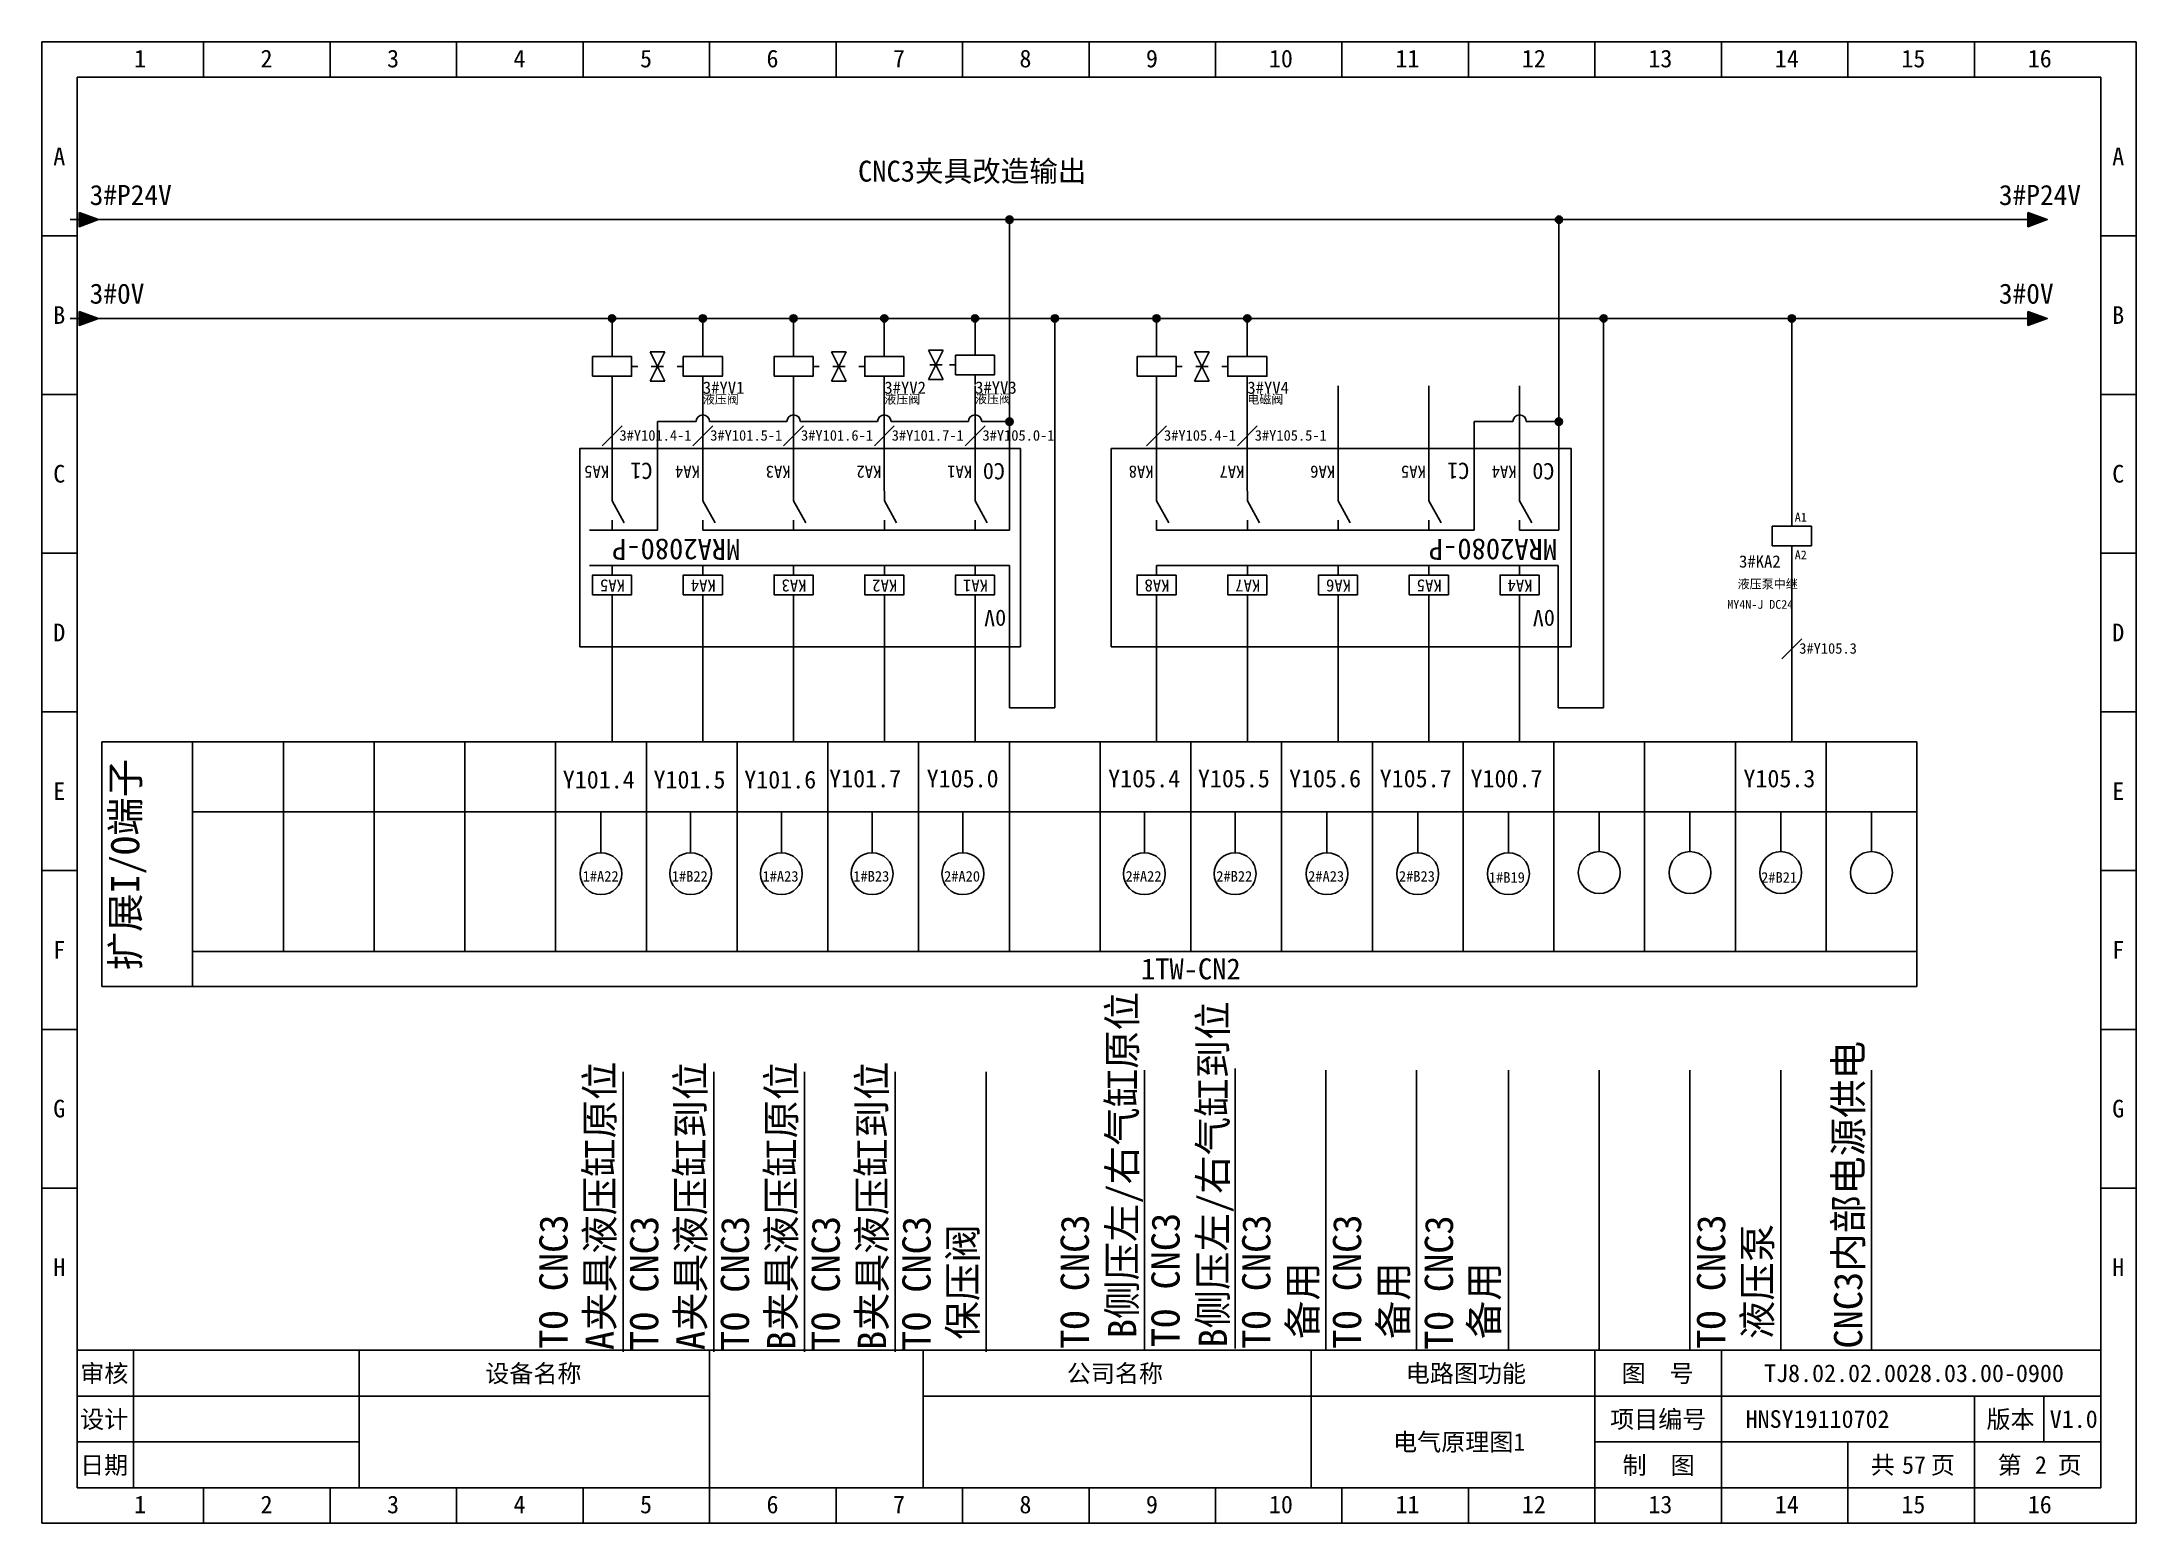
# Model space of a CAD drawing. Header units: millimetres. Extents: x 914 to 910632, y -176 to 682692.
# Drawn here: x 2566 to 2863, y 2030.2 to 2240.2 of the extents above; entities that cross this region are included whole.
import ezdxf
from ezdxf.enums import TextEntityAlignment as Align

# ---------------------------------------------------------------- set-up
doc = ezdxf.new("R2010")
doc.units = ezdxf.units.MM
doc.layers.add('EPLAN311', color=1, linetype='Continuous', lineweight=25)
doc.styles.get("Standard").update_dxf_attribs({"font": 'arial.ttf'})
doc.styles.add('宋体', font='')
doc.styles.get('宋体').set_extended_font_data('宋体')

msp = doc.modelspace()

# ---------------------------------------------------------------- texts
at = {"style": '宋体'}
for s, height, p in [('3#Y101.4-1', 1.5, (2647.956, 2183.714)), ('3#Y101.5-1', 1.5, (2660.826, 2183.714)), ('3#Y101.6-1', 1.5, (2673.696, 2183.714)), ('3#Y101.7-1', 1.5, (2686.566, 2183.714)), ('3#Y105.0-1', 1.5, (2699.436, 2183.714)), ('3#Y105.4-1', 1.5, (2725.176, 2183.714)), ('3#Y105.5-1', 1.5, (2738.046, 2183.714)), ('3#Y105.3', 1.5, (2815.268, 2153.512)), ('Y101.4', 2.5, (2639.907, 2134.405)), ('Y101.5', 2.5, (2652.777, 2134.405)), ('Y101.6', 2.5, (2665.647, 2134.405)), ('Y101.7', 2.5, (2677.689, 2134.564)), ('Y105.0', 2.5, (2691.516, 2134.564)), ('Y105.4', 2.5, (2717.256, 2134.564)), ('Y105.5', 2.5, (2729.986, 2134.564)), ('Y105.6', 2.5, (2742.914, 2134.564)), ('Y105.7', 2.5, (2755.759, 2134.564)), ('Y100.7', 2.5, (2768.645, 2134.564)), ('Y105.3', 2.5, (2807.346, 2134.564)), ('1#A22', 1.5, (2642.733, 2121.204)), ('1#B22', 1.5, (2655.372, 2121.203)), ('1#A23', 1.5, (2668.242, 2121.203)), ('1#B23', 1.5, (2681.112, 2121.203)), ('2#A20', 1.5, (2693.982, 2121.203)), ('2#A22', 1.5, (2719.722, 2121.203)), ('2#B22', 1.5, (2732.592, 2121.203)), ('2#A23', 1.5, (2745.618, 2121.203)), ('2#B23', 1.5, (2758.488, 2121.203)), ('1#B19', 1.5, (2771.251, 2121.044)), ('2#B21', 1.5, (2809.861, 2121.044))]:
    msp.add_text(s, height=height, dxfattribs=at).set_placement(p)
at = {"color": 0, "style": '宋体'}
for s, p in [('B侧压左/右气缸原位', (2721.231, 2056.466)), ('B侧压左/右气缸到位', (2734.101, 2055.124)), ('CNC3内部电源供电', (2824.191, 2054.991)), ('A夹具液压缸原位', (2647.143, 2054.781)), ('A夹具液压缸到位', (2660.013, 2054.781)), ('B夹具液压缸原位', (2672.883, 2054.781)), ('B夹具液压缸到位', (2685.753, 2054.781)), ('TO CNC3', (2640.59, 2054.963)), ('TO CNC3', (2653.46, 2054.752)), ('TO CNC3', (2666.33, 2054.752)), ('TO CNC3', (2679.2, 2054.752)), ('TO CNC3', (2692.07, 2054.752)), ('TO CNC3', (2714.523, 2054.961)), ('TO CNC3', (2727.393, 2055.203)), ('TO CNC3', (2740.263, 2054.961)), ('TO CNC3', (2753.133, 2054.961)), ('TO CNC3', (2766.159, 2054.828)), ('TO CNC3', (2804.769, 2054.961)), ('保压阀', (2698.623, 2056.257)), ('液压泵', (2811.321, 2056.333)), ('备用', (2746.816, 2056.333)), ('备用', (2759.686, 2056.333)), ('备用', (2772.556, 2056.333))]:
    msp.add_text(s, height=4, rotation=89.99653, dxfattribs=at).set_placement(p)
at = {"char_height": 2.97, "attachment_point": 5, "style": '宋体'}
for s, width, insert in [('CNC3夹具改造输出', 65.76813, (2697.976, 2221.754)), ('1TW-CN2', 2.52587, (2728.981, 2108.802))]:
    msp.add_mtext_dynamic_manual_height_columns(s, width=width, gutter_width=12.5, heights=[0], dxfattribs=dict(at, insert=insert))
at = {"rotation": 180, "style": '宋体'}
for s, width, insert, char_height, attachment_point in [('C1', 3.09008, (2652.646, 2178.277), 2.31, 1), ('C0', 3.09008, (2702.622, 2178.219), 2.31, 1), ('C1', 3.09008, (2768.476, 2178.277), 2.31, 1), ('C0', 3.09008, (2780.549, 2178.219), 2.31, 1), ('MRA2080-P', 2.52587, (2655.998, 2168.325), 2.97, 5), ('MRA2080-P', 2.52587, (2771.828, 2168.325), 2.97, 5), ('0V', 3.09008, (2702.8, 2157.404), 2.31, 1), ('0V', 3.09008, (2780.613, 2157.404), 2.31, 1)]:
    msp.add_mtext_dynamic_manual_height_columns(s, width=width, gutter_width=12.5, heights=[0], dxfattribs=dict(at, insert=insert, char_height=char_height, attachment_point=attachment_point))
at = {"style": '宋体'}
msp.add_attdef('扩展I/O端子', text='封页', height=4, rotation=90, dxfattribs=at).set_placement((2577.858, 2123.594), align=Align.MIDDLE_CENTER)
for tag, text, p in [('TJ8.02.02.0028.03.00-0900', 'TJ8.01.01.0181.00.01-0900', (2831.538, 2051.5)), ('电气原理图1', '封页', (2767.038, 2041.75)), ('HNSY19110702', 'HNSY19110702', (2817.866, 2045)), ('V1.0', '1.0', (2854.189, 2045)), ('57', '01', (2831.538, 2038.5)), ('2', '01', (2849.538, 2038.5))]:
    msp.add_attdef(tag, text=text, height=2.5, dxfattribs=at).set_placement(p, align=Align.MIDDLE_CENTER)

# ---------------------------------------------------------------- blocks, each defined once
blk = doc.blocks.new('EPLSYM_LibrarySPECIAL_Symbol8_Variant0_Placement1')
at = {"linetype": 'Continuous', "lineweight": 25, "ltscale": 4}
blk.add_hatch(color=1, dxfattribs=at).paths.add_polyline_path([(-0.75, 1), (2, 0), (-0.75, -1)], flags=0)
at = {"color": 1, "linetype": 'Continuous', "lineweight": 25, "ltscale": 4}
blk.add_line((-2, 0), (-0.75, 0), dxfattribs=at)
blk.add_lwpolyline([(-0.75, 1), (2, 0), (-0.75, -1)], close=True, dxfattribs=at)
at = {"color": 5}
blk.add_attdef('70_20010', text='', height=2.85, dxfattribs=at).set_placement((3, 0), align=Align.MIDDLE_LEFT)
at = {"color": 73}
for tag, p in [('70_24350', (33.76, 0)), ('70_24300', (72.31, 0))]:
    blk.add_attdef(tag, text='', height=2.06, dxfattribs=at).set_placement(p, align=Align.MIDDLE_LEFT)
blk = doc.blocks.new('电磁阀双向')
at = {"color": 5, "linetype": 'Continuous', "lineweight": 25}
for p, q in [((0, 4.2), (0, 5.6)), ((13, 4.2), (13, 5.6)), ((0, 1.4), (0, 0)), ((13, 1.4), (13, 0))]:
    blk.add_line(p, q, dxfattribs=at)
at = {"color": 5, "linetype": 'Continuous', "lineweight": 25, "ltscale": 4}
for p, q in [((5.45, 4.9), (7.55, 0.7)), ((5.45, 4.9), (7.55, 4.9)), ((7.55, 4.9), (5.45, 0.7)), ((3.68, 2.8), (2.8, 2.8)), ((5.45, 0.7), (7.55, 0.7)), ((7.38, 2.8), (5.62, 2.8)), ((9.33, 2.8), (10.2, 2.8))]:
    blk.add_line(p, q, dxfattribs=at)
for points in [[(-2.8, 1.4), (2.8, 1.4), (2.8, 4.2), (-2.8, 4.2)], [(15.8, 4.2), (10.2, 4.2), (10.2, 1.4), (15.8, 1.4)]]:
    blk.add_lwpolyline(points, close=True, dxfattribs=at)
at = {"color": 0, "style": '宋体'}
for tag, p in [('02', (0.35, 5.24)), ('04', (13.35, 5.24)), ('01', (0.35, -0.73)), ('03', (13.35, -0.73)), ('06', (13.35, -5.81)), ('07', (13.35, -7.97))]:
    blk.add_attdef(tag, p, '', height=1.26, dxfattribs=at)
at = {"color": 5, "style": '宋体'}
blk.add_attdef('05', (13.35, -3.66), '', height=1.75, dxfattribs=at)
blk = doc.blocks.new('单向电磁阀')
at = {"color": 5, "linetype": 'Continuous', "lineweight": 25, "ltscale": 4}
for p, q in [((-6.65, 4.9), (-4.55, 0.7)), ((-6.65, 4.9), (-4.55, 4.9)), ((-4.55, 4.9), (-6.65, 0.7)), ((-6.65, 0.7), (-4.55, 0.7)), ((-4.72, 2.8), (-6.47, 2.8)), ((-3.67, 2.8), (-2.8, 2.8))]:
    blk.add_line(p, q, dxfattribs=at)
at = {"color": 5, "linetype": 'Continuous', "lineweight": 25}
for p, q in [((0, 4.2), (0, 5.6)), ((0, 1.4), (0, 0))]:
    blk.add_line(p, q, dxfattribs=at)
at = {"color": 5, "linetype": 'Continuous', "lineweight": 25, "ltscale": 4}
blk.add_lwpolyline([(2.8, 4.2), (-2.8, 4.2), (-2.8, 1.4), (2.8, 1.4)], close=True, dxfattribs=at)
at = {"color": 0, "style": '宋体'}
for tag, p in [('02', (0.35, 5.15)), ('01', (0.35, -0.82)), ('04', (0.35, -5.57)), ('05', (0.35, -7.41))]:
    blk.add_attdef(tag, p, '', height=1.26, dxfattribs=at)
at = {"color": 5, "style": '宋体'}
blk.add_attdef('03', (0.35, -3.7), '', height=1.75, dxfattribs=at)
blk = doc.blocks.new('继电器线圈')
at = {"color": 5, "linetype": 'Continuous', "lineweight": 25}
for p, q in [((0, 4.2), (0, 5.6)), ((0, 1.4), (0, 0))]:
    blk.add_line(p, q, dxfattribs=at)
blk.add_lwpolyline([(-2.8, 1.4), (2.8, 1.4), (2.8, 4.2), (-2.8, 4.2)], close=True, dxfattribs=at)
at = {"color": 0, "style": '宋体'}
for tag, p in [('01', (0.42, 4.87)), ('02', (0.42, -0.54)), ('04', (0.65, -7)), ('05', (0.65, -9.16))]:
    blk.add_attdef(tag, p, '', height=1.26, dxfattribs=at)
at = {"color": 5, "style": '宋体'}
blk.add_attdef('03', (0.42, -4.85), '', height=1.75, dxfattribs=at)
blk = doc.blocks.new('常开触点')
at = {"color": 5, "linetype": 'Continuous', "lineweight": 25}
for p, q in [((0, 0), (0, -1.39)), ((0, 0), (0, -1.39)), ((0, -4.16), (0, -5.54)), ((0, -4.16), (0, -5.54))]:
    blk.add_line(p, q, dxfattribs=at)
at = {"color": 5, "linetype": 'Continuous', "lineweight": 25, "ltscale": 4}
blk.add_line((0, -4.16), (-1.73, -1.04), dxfattribs=at)
blk.add_line((0, -4.16), (-1.73, -1.04), dxfattribs=at)
at = {"color": 0}
blk.add_attdef('13', text='', height=1.25, dxfattribs=at).set_placement((0.42, -0.97), align=Align.BOTTOM_LEFT)
blk.add_attdef('14', text='', height=1.25, dxfattribs=at).set_placement((0.42, -4.82), align=Align.TOP_LEFT)
at = {"color": 5, "style": '宋体'}
blk.add_attdef('KA', (0.42, -9.12), '', height=1.74, dxfattribs=at)
blk = doc.blocks.new('*U388')
blk.add_line((-2.5, 0), (2.5, 0))
blk = doc.blocks.new('*U389')
at = {"color": 0, "linetype": 'ByBlock', "lineweight": -2, "transparency": 16777216}
for p in [(0, 0), (0, -22.5), (0, -45), (0, -67.5), (0, -90), (0, -112.5), (0, -135)]:
    blk.add_blockref('*U388', p, dxfattribs=at)
blk = doc.blocks.new('*U390')
blk.add_line((-2.5, 0), (2.5, 0))
blk = doc.blocks.new('*U391')
at = {"color": 0, "linetype": 'ByBlock', "lineweight": -2, "transparency": 16777216}
for p in [(0, 0), (0, -22.5), (0, -45), (0, -67.5), (0, -90), (0, -112.5), (0, -135)]:
    blk.add_blockref('*U390', p, dxfattribs=at)
blk = doc.blocks.new('制图图框')
for p, q in [((-2700.08, 789.32), (-2403.08, 789.32)), ((-2700.08, 579.32), (-2700.08, 789.32)), ((-2700.08, 789.32), (-2700.08, 784.32)), ((-2700.08, 789.32), (-2695.08, 789.32)), ((-2677.15, 789.32), (-2677.15, 784.32)), ((-2659.21, 789.32), (-2659.21, 784.32)), ((-2641.27, 789.32), (-2641.27, 784.32)), ((-2623.33, 789.32), (-2623.33, 784.32)), ((-2605.4, 789.32), (-2605.4, 784.32)), ((-2587.46, 789.32), (-2587.46, 784.32)), ((-2569.52, 789.32), (-2569.52, 784.32)), ((-2551.58, 789.32), (-2551.58, 784.32)), ((-2533.65, 789.32), (-2533.65, 784.32)), ((-2515.71, 789.32), (-2515.71, 784.32)), ((-2497.77, 789.32), (-2497.77, 784.32)), ((-2479.83, 789.32), (-2479.83, 784.32)), ((-2461.9, 789.32), (-2461.9, 784.32)), ((-2443.96, 789.32), (-2443.96, 784.32)), ((-2426.02, 789.32), (-2426.02, 784.32)), ((-2403.08, 789.32), (-2403.08, 579.32)), ((-2403.08, 789.32), (-2403.08, 784.32)), ((-2695.08, 784.32), (-2408.08, 784.32)), ((-2695.08, 584.32), (-2695.08, 784.32)), ((-2408.08, 784.32), (-2408.08, 584.32)), ((-2408.08, 603.82), (-2695.08, 603.82)), ((-2687.08, 603.82), (-2687.08, 584.32)), ((-2655.08, 603.82), (-2655.08, 584.32)), ((-2655.08, 603.82), (-2655.08, 584.32)), ((-2605.4, 579.32), (-2605.4, 603.82)), ((-2575.08, 603.82), (-2575.08, 584.32)), ((-2575.08, 603.82), (-2575.08, 584.32)), ((-2575.08, 603.82), (-2575.08, 584.32)), ((-2520.08, 603.82), (-2520.08, 584.32)), ((-2479.83, 579.32), (-2479.83, 603.82)), ((-2461.9, 579.32), (-2461.9, 603.82)), ((-2655.08, 597.32), (-2695.08, 597.32)), ((-2605.4, 597.32), (-2655.08, 597.32)), ((-2408.08, 597.32), (-2575.08, 597.32)), ((-2426.02, 579.32), (-2426.02, 597.32)), ((-2416.18, 597.32), (-2416.18, 590.82)), ((-2655.08, 590.82), (-2695.08, 590.82)), ((-2408.08, 590.82), (-2479.83, 590.82)), ((-2443.96, 579.32), (-2443.96, 590.82)), ((-2695.08, 584.32), (-2408.08, 584.32)), ((-2677.15, 579.32), (-2677.15, 584.32)), ((-2659.21, 579.32), (-2659.21, 584.32)), ((-2641.27, 579.32), (-2641.27, 584.32)), ((-2623.33, 579.32), (-2623.33, 584.32)), ((-2587.46, 579.32), (-2587.46, 584.32)), ((-2569.52, 579.32), (-2569.52, 584.32)), ((-2551.58, 579.32), (-2551.58, 584.32)), ((-2533.65, 579.32), (-2533.65, 584.32)), ((-2515.71, 579.32), (-2515.71, 584.32)), ((-2497.77, 579.32), (-2497.77, 584.32)), ((-2403.08, 579.32), (-2700.08, 579.32))]:
    blk.add_line(p, q)
blk.add_blockref('*U389', (-2697.58, 761.82))
at = {"xscale": -1}
blk.add_blockref('*U391', (-2405.58, 761.82), dxfattribs=at)
at = {"style": '宋体'}
for s, p in [('1', (-2687.01, 785.71)), ('2', (-2669.07, 785.71)), ('3', (-2651.13, 785.71)), ('4', (-2633.2, 785.71)), ('5', (-2615.26, 785.71)), ('6', (-2597.32, 785.71)), ('7', (-2579.38, 785.71)), ('8', (-2561.45, 785.71)), ('9', (-2543.51, 785.71)), ('10', (-2526.07, 785.71)), ('11', (-2508.13, 785.71)), ('12', (-2490.2, 785.71)), ('13', (-2472.26, 785.71)), ('14', (-2454.32, 785.71)), ('15', (-2436.38, 785.71)), ('16', (-2418.45, 785.71)), ('A', (-2698.47, 771.84)), ('A', (-2406.47, 771.84)), ('B', (-2698.47, 749.34)), ('B', (-2406.47, 749.34)), ('C', (-2698.47, 726.84)), ('C', (-2406.47, 726.84)), ('D', (-2698.47, 704.34)), ('D', (-2406.47, 704.34)), ('E', (-2698.47, 681.84)), ('E', (-2406.47, 681.84)), ('F', (-2698.47, 659.34)), ('F', (-2406.47, 659.34)), ('G', (-2698.47, 636.84)), ('G', (-2406.47, 636.84)), ('H', (-2698.47, 614.34)), ('H', (-2406.47, 614.34)), ('审核', (-2694.65, 599.29)), ('设备名称', (-2637.2, 599.28)), ('公司名称', (-2554.73, 599.29)), ('电路图功能', (-2506.66, 599.29)), ('图  号', (-2476.05, 599.3)), ('设计', (-2694.66, 592.79)), ('项目编号', (-2477.68, 592.79)), ('版本', (-2424.3, 592.79)), ('日期', (-2694.66, 586.29)), ('制  图', (-2475.91, 586.28)), ('共   页', (-2440.72, 586.31)), ('第   页', (-2422.72, 586.3)), ('1', (-2687.01, 580.71)), ('2', (-2669.07, 580.71)), ('3', (-2651.13, 580.71)), ('4', (-2633.2, 580.71)), ('5', (-2615.26, 580.71)), ('6', (-2597.32, 580.71)), ('7', (-2579.38, 580.71)), ('8', (-2561.45, 580.71)), ('9', (-2543.51, 580.71)), ('10', (-2526.07, 580.71)), ('11', (-2508.13, 580.71)), ('12', (-2490.2, 580.71)), ('13', (-2472.26, 580.71)), ('14', (-2454.32, 580.71)), ('15', (-2436.38, 580.71)), ('16', (-2418.45, 580.71))]:
    blk.add_text(s, height=2.5, dxfattribs=at).set_placement(p)

# ---------------------------------------------------------------- hatches: boundary and pattern name
at = {"layer": 'EPLAN311', "ltscale": 4}
h = msp.add_hatch(color=1, dxfattribs=at)
edge = h.paths.add_edge_path()
edge.add_arc((2703.254, 2215.052), 0.52, 0, 360)
h = msp.add_hatch(color=1, dxfattribs=at)
edge = h.paths.add_edge_path()
edge.add_arc((2781.182, 2215.051), 0.52, 0, 360)
h = msp.add_hatch(color=1, dxfattribs=at)
edge = h.paths.add_edge_path()
edge.add_arc((2646.901, 2201.048), 0.52, 0, 360)
h = msp.add_hatch(color=1, dxfattribs=at)
edge = h.paths.add_edge_path()
edge.add_arc((2659.771, 2201.048), 0.52, 0, 360)
h = msp.add_hatch(color=1, dxfattribs=at)
edge = h.paths.add_edge_path()
edge.add_arc((2672.641, 2201.048), 0.52, 0, 360)
h = msp.add_hatch(color=1, dxfattribs=at)
edge = h.paths.add_edge_path()
edge.add_arc((2685.511, 2201.048), 0.52, 0, 360)
h = msp.add_hatch(color=1, dxfattribs=at)
edge = h.paths.add_edge_path()
edge.add_arc((2698.381, 2201.048), 0.52, 0, 360)
h = msp.add_hatch(color=1, dxfattribs=at)
edge = h.paths.add_edge_path()
edge.add_arc((2709.705, 2201.048), 0.52, 0, 360)
h = msp.add_hatch(color=1, dxfattribs=at)
edge = h.paths.add_edge_path()
edge.add_arc((2724.121, 2201.048), 0.52, 0, 360)
h = msp.add_hatch(color=1, dxfattribs=at)
edge = h.paths.add_edge_path()
edge.add_arc((2736.991, 2201.048), 0.52, 0, 360)
h = msp.add_hatch(color=1, dxfattribs=at)
edge = h.paths.add_edge_path()
edge.add_arc((2787.519, 2201.048), 0.52, 0, 360)
h = msp.add_hatch(color=1, dxfattribs=at)
edge = h.paths.add_edge_path()
edge.add_arc((2814.214, 2201.048), 0.52, 0, 360)
h = msp.add_hatch(color=1, dxfattribs=at)
edge = h.paths.add_edge_path()
edge.add_arc((2703.254, 2186.411), 0.52, 0, 360)
h = msp.add_hatch(color=1, dxfattribs=at)
edge = h.paths.add_edge_path()
edge.add_arc((2781.181, 2186.41), 0.52, 0, 360)

# ---------------------------------------------------------------- linework, layer by layer
at = {"color": 0}
for p, q in [((2574.051, 2215.055), (2846.432, 2215.048)), ((2574.07, 2201.048), (2846.432, 2201.048))]:
    msp.add_line(p, q, dxfattribs=at)
for p, q in [((2703.254, 2186.411), (2703.254, 2215.052)), ((2781.181, 2186.41), (2781.182, 2215.051)), ((2646.901, 2197.012), (2646.901, 2201.048)), ((2659.771, 2197.012), (2659.771, 2201.048)), ((2672.641, 2197.012), (2672.641, 2201.048)), ((2685.511, 2197.012), (2685.511, 2201.048)), ((2698.381, 2197.012), (2698.381, 2201.048)), ((2709.705, 2145.84), (2709.705, 2201.048)), ((2724.121, 2197.012), (2724.121, 2201.048)), ((2736.991, 2197.012), (2736.991, 2201.048)), ((2787.519, 2145.84), (2787.519, 2201.048)), ((2814.214, 2172.967), (2814.214, 2201.048)), ((2653.336, 2186.411), (2653.336, 2182.58)), ((2658.816, 2186.411), (2653.336, 2186.411)), ((2684.556, 2186.411), (2673.596, 2186.411)), ((2703.254, 2186.411), (2699.336, 2186.411)), ((2703.254, 2184.496), (2703.254, 2186.411)), ((2769.166, 2186.411), (2769.166, 2182.58)), ((2774.646, 2186.411), (2769.166, 2186.411)), ((2645.487, 2182.968), (2648.316, 2185.797)), ((2658.357, 2182.968), (2661.186, 2185.797)), ((2671.227, 2182.968), (2674.056, 2185.797)), ((2684.097, 2182.968), (2686.926, 2185.797)), ((2696.967, 2182.968), (2699.796, 2185.797)), ((2722.707, 2182.968), (2725.536, 2185.797)), ((2735.577, 2182.968), (2738.406, 2185.797)), ((2646.901, 2176.58), (2646.901, 2182.58)), ((2653.336, 2171.037), (2653.336, 2182.58)), ((2659.771, 2176.58), (2659.771, 2182.58)), ((2672.641, 2176.58), (2672.641, 2182.58)), ((2685.511, 2176.58), (2685.511, 2182.58)), ((2698.381, 2176.58), (2698.381, 2182.58)), ((2703.254, 2171.037), (2703.254, 2182.58)), ((2724.121, 2176.58), (2724.121, 2182.58)), ((2736.991, 2176.58), (2736.991, 2182.58)), ((2749.861, 2176.58), (2749.861, 2182.58)), ((2762.731, 2176.58), (2762.731, 2182.58)), ((2769.166, 2171.037), (2769.166, 2182.58)), ((2775.601, 2176.58), (2775.601, 2182.58)), ((2781.181, 2171.037), (2781.181, 2182.58)), ((2703.254, 2154.495), (2703.254, 2166.037)), ((2781.067, 2154.495), (2781.067, 2166.037)), ((2814.214, 2150.471), (2814.214, 2167.423)), ((2646.904, 2154.493), (2646.904, 2160.493)), ((2659.774, 2154.493), (2659.774, 2160.493)), ((2672.644, 2154.493), (2672.644, 2160.493)), ((2685.514, 2154.493), (2685.514, 2160.493)), ((2698.384, 2154.493), (2698.384, 2160.493)), ((2724.124, 2154.493), (2724.124, 2160.493)), ((2736.994, 2154.493), (2736.994, 2160.493)), ((2749.864, 2154.493), (2749.864, 2160.493)), ((2762.734, 2154.493), (2762.734, 2160.493)), ((2775.604, 2154.493), (2775.604, 2160.493)), ((2646.904, 2140.999), (2646.904, 2154.493)), ((2659.774, 2140.999), (2659.774, 2154.493)), ((2672.644, 2140.999), (2672.644, 2154.493)), ((2685.514, 2140.999), (2685.514, 2154.493)), ((2698.384, 2140.999), (2698.384, 2154.493)), ((2703.254, 2145.84), (2703.254, 2154.493)), ((2724.124, 2140.999), (2724.124, 2154.493)), ((2736.994, 2140.999), (2736.994, 2154.493)), ((2749.864, 2140.999), (2749.864, 2154.493)), ((2762.734, 2140.999), (2762.734, 2154.493)), ((2775.604, 2140.999), (2775.604, 2154.493)), ((2781.067, 2145.84), (2781.067, 2154.493)), ((2812.8, 2152.766), (2815.628, 2155.595)), ((2814.214, 2140.999), (2814.214, 2150.471)), ((2574.541, 2140.999), (2831.941, 2140.999)), ((2574.541, 2106.349), (2574.541, 2140.999)), ((2574.541, 2140.999), (2574.541, 2106.349)), ((2587.411, 2140.999), (2587.411, 2106.349)), ((2600.281, 2140.999), (2600.281, 2111.299)), ((2613.151, 2140.999), (2613.151, 2111.299)), ((2626.021, 2140.999), (2626.021, 2111.299)), ((2638.891, 2140.999), (2638.891, 2111.299)), ((2651.761, 2111.299), (2651.761, 2140.999)), ((2664.631, 2111.299), (2664.631, 2140.999)), ((2677.501, 2140.999), (2677.501, 2111.299)), ((2690.371, 2140.999), (2690.371, 2111.299)), ((2703.241, 2140.999), (2703.241, 2111.299)), ((2716.111, 2140.999), (2716.111, 2111.277)), ((2728.981, 2140.999), (2728.981, 2111.299)), ((2741.851, 2140.999), (2741.851, 2111.299)), ((2754.721, 2140.999), (2754.721, 2111.299)), ((2767.591, 2140.999), (2767.591, 2111.299)), ((2780.461, 2140.999), (2780.461, 2111.299)), ((2793.331, 2140.999), (2793.331, 2111.299)), ((2806.201, 2140.999), (2806.201, 2111.299)), ((2819.071, 2140.999), (2819.071, 2111.299)), ((2831.941, 2140.999), (2831.941, 2106.349)), ((2587.411, 2131.099), (2831.941, 2131.099)), ((2645.326, 2125.289), (2645.326, 2131.099)), ((2658.041, 2125.289), (2658.041, 2130.94)), ((2670.911, 2125.289), (2670.911, 2130.94)), ((2683.781, 2125.289), (2683.781, 2130.94)), ((2696.651, 2125.289), (2696.651, 2130.94)), ((2722.391, 2125.289), (2722.391, 2130.94)), ((2735.261, 2125.289), (2735.261, 2130.94)), ((2748.286, 2125.289), (2748.286, 2130.94)), ((2761.156, 2125.289), (2761.156, 2130.94)), ((2774.026, 2125.289), (2774.026, 2131.099)), ((2786.896, 2125.449), (2786.896, 2131.099)), ((2799.766, 2125.449), (2799.766, 2131.099)), ((2812.636, 2125.449), (2812.636, 2131.099)), ((2825.506, 2125.449), (2825.506, 2131.099)), ((2825.506, 2125.449), (2825.506, 2131.099)), ((2831.941, 2111.299), (2587.411, 2111.299)), ((2831.941, 2106.349), (2574.541, 2106.349)), ((2648.458, 2054.54), (2648.458, 2094.239)), ((2661.328, 2054.54), (2661.328, 2094.239)), ((2674.198, 2054.54), (2674.198, 2094.239)), ((2687.068, 2054.54), (2687.068, 2094.239)), ((2699.938, 2054.54), (2699.938, 2094.239)), ((2722.391, 2054.75), (2722.391, 2094.449)), ((2735.261, 2054.991), (2735.261, 2094.691)), ((2748.131, 2054.75), (2748.131, 2094.449)), ((2761.001, 2054.75), (2761.001, 2094.449)), ((2774.026, 2054.776), (2774.026, 2094.476)), ((2786.896, 2094.449), (2786.896, 2054.75)), ((2799.766, 2094.449), (2799.766, 2054.75)), ((2812.636, 2094.449), (2812.636, 2054.75)), ((2825.506, 2094.449), (2825.506, 2054.75))]:
    msp.add_line(p, q)
at = {"linetype": 'ByBlock'}
for p, q in [((2646.901, 2182.58), (2646.901, 2191.468)), ((2659.771, 2182.58), (2659.771, 2191.468)), ((2672.641, 2182.58), (2672.641, 2191.468)), ((2685.511, 2182.58), (2685.511, 2191.468)), ((2698.381, 2182.58), (2698.381, 2191.468)), ((2724.121, 2182.58), (2724.121, 2191.468)), ((2736.991, 2182.58), (2736.991, 2191.468)), ((2749.861, 2182.58), (2749.861, 2191.468)), ((2762.731, 2182.58), (2762.731, 2191.468)), ((2775.601, 2182.58), (2775.601, 2191.468)), ((2671.686, 2186.411), (2660.726, 2186.411)), ((2684.556, 2186.411), (2673.596, 2186.411)), ((2697.426, 2186.411), (2686.466, 2186.411)), ((2698.381, 2182.58), (2698.381, 2186.411)), ((2703.254, 2182.58), (2703.254, 2186.411)), ((2780.661, 2186.41), (2776.556, 2186.411)), ((2781.181, 2182.58), (2781.181, 2186.411)), ((2653.336, 2171.037), (2643.704, 2171.037)), ((2659.774, 2171.037), (2703.254, 2171.037)), ((2769.166, 2171.037), (2724.124, 2171.037)), ((2775.604, 2171.037), (2781.181, 2171.037)), ((2643.704, 2166.037), (2703.254, 2166.037)), ((2724.124, 2166.037), (2781.067, 2166.037)), ((2709.705, 2145.84), (2703.254, 2145.843)), ((2787.519, 2145.84), (2781.067, 2145.843))]:
    msp.add_line(p, q, dxfattribs=at)
for points in [[(2704.816, 2182.58), (2642.327, 2182.58), (2642.327, 2154.493), (2704.816, 2154.493)], [(2782.929, 2182.58), (2717.686, 2182.58), (2717.686, 2154.493), (2782.929, 2154.493)]]:
    msp.add_lwpolyline(points, close=True, dxfattribs=at)
for centre in [(2645.326, 2122.319), (2658.041, 2122.319), (2670.911, 2122.319), (2683.781, 2122.319), (2696.651, 2122.319), (2722.391, 2122.319), (2735.261, 2122.319), (2748.286, 2122.319), (2761.156, 2122.319), (2774.026, 2122.319), (2786.896, 2122.479), (2799.766, 2122.479), (2812.636, 2122.479), (2825.506, 2122.479)]:
    msp.add_circle(centre, 2.97)
for centre in [(2659.771, 2186.411), (2672.641, 2186.411), (2685.511, 2186.411), (2698.381, 2186.411), (2775.601, 2186.411)]:
    msp.add_arc(centre, 0.955, 0, 180)
at = {"layer": 'EPLAN311', "color": 1, "ltscale": 4}
for centre in [(2703.254, 2215.052), (2781.182, 2215.051), (2646.901, 2201.048), (2659.771, 2201.048), (2672.641, 2201.048), (2685.511, 2201.048), (2698.381, 2201.048), (2709.705, 2201.048), (2724.121, 2201.048), (2736.991, 2201.048), (2787.519, 2201.048), (2814.214, 2201.048), (2703.254, 2186.411), (2781.181, 2186.41)]:
    msp.add_circle(centre, 0.52, dxfattribs=at)

# ---------------------------------------------------------------- block references
msp.add_blockref('制图图框', (5266.122, 1450.931))
at = {"color": 7}
ref = msp.add_blockref('EPLSYM_LibrarySPECIAL_Symbol8_Variant0_Placement1', (2572.07, 2215.048), dxfattribs=at)
ref.add_attrib('70_20010', '3#P24V', dxfattribs={"color": 5, "height": 2.8548, "style": '宋体'}).set_placement((2572.809, 2218.548), align=Align.MIDDLE_LEFT)
ref = msp.add_blockref('EPLSYM_LibrarySPECIAL_Symbol8_Variant0_Placement1', (2848.432, 2215.048), dxfattribs=at)
ref.add_attrib('70_20010', '3#P24V', dxfattribs={"color": 5, "height": 2.8548, "style": '宋体'}).set_placement((2843.575, 2218.548), align=Align.MIDDLE_LEFT)
ref = msp.add_blockref('EPLSYM_LibrarySPECIAL_Symbol8_Variant0_Placement1', (2572.07, 2201.048), dxfattribs=at)
ref.add_attrib('70_20010', '3#0V', dxfattribs={"color": 5, "height": 2.8548, "style": '宋体'}).set_placement((2572.809, 2204.561), align=Align.MIDDLE_LEFT)
ref = msp.add_blockref('EPLSYM_LibrarySPECIAL_Symbol8_Variant0_Placement1', (2848.432, 2201.048), dxfattribs=at)
ref.add_attrib('70_20010', '3#0V', dxfattribs={"color": 5, "height": 2.8548, "style": '宋体'}).set_placement((2843.575, 2204.561), align=Align.MIDDLE_LEFT)
ref = msp.add_blockref('电磁阀双向', (2646.901, 2191.468), dxfattribs=dict(xscale=0.99, yscale=0.99, zscale=0.99))
ref.add_attrib('06', '液压阀', (2659.771, 2188.953), dxfattribs={"color": 0, "height": 1.2499, "style": '宋体'})
ref.add_attrib('05', '3#YV1', (2659.771, 2190.361), dxfattribs={"color": 5, "height": 1.736, "style": '宋体'})
ref = msp.add_blockref('电磁阀双向', (2672.641, 2191.468), dxfattribs=dict(xscale=0.99, yscale=0.99, zscale=0.99))
ref.add_attrib('06', '液压阀', (2685.511, 2188.953), dxfattribs={"color": 0, "height": 1.2499, "style": '宋体'})
ref.add_attrib('05', '3#YV2', (2685.511, 2190.361), dxfattribs={"color": 5, "height": 1.736, "style": '宋体'})
ref = msp.add_blockref('单向电磁阀', (2698.381, 2191.677), dxfattribs=dict(xscale=0.99, yscale=0.99, zscale=0.99))
ref.add_attrib('03', '3#YV3', (2698.381, 2190.374), dxfattribs={"color": 5, "height": 1.736, "style": '宋体'})
ref.add_attrib('04', '液压阀', (2698.381, 2189.008), dxfattribs={"color": 0, "height": 1.2499, "style": '宋体'})
ref = msp.add_blockref('电磁阀双向', (2724.121, 2191.468), dxfattribs=dict(xscale=0.99, yscale=0.99, zscale=0.99))
ref.add_attrib('06', '电磁阀', (2736.991, 2188.953), dxfattribs={"color": 0, "height": 1.2499, "style": '宋体'})
ref.add_attrib('05', '3#YV4', (2736.991, 2190.361), dxfattribs={"color": 5, "height": 1.736, "style": '宋体'})
at = {"linetype": 'ByBlock'}
ref = msp.add_blockref('常开触点', (2646.904, 2171.037), dxfattribs=dict(at, rotation=180))
ref.add_attrib('KA', 'KA5', (2646.488, 2180.154), dxfattribs={"color": 5, "height": 1.736, "rotation": 180, "style": '宋体'})
ref = msp.add_blockref('常开触点', (2659.774, 2171.037), dxfattribs=dict(at, rotation=180))
ref.add_attrib('KA', 'KA4', (2659.358, 2180.154), dxfattribs={"color": 5, "height": 1.736, "rotation": 180, "style": '宋体'})
ref = msp.add_blockref('常开触点', (2672.644, 2171.037), dxfattribs=dict(at, rotation=180))
ref.add_attrib('KA', 'KA3', (2672.228, 2180.154), dxfattribs={"color": 5, "height": 1.736, "rotation": 180, "style": '宋体'})
ref = msp.add_blockref('常开触点', (2685.514, 2171.037), dxfattribs=dict(at, rotation=180))
ref.add_attrib('KA', 'KA2', (2685.098, 2180.154), dxfattribs={"color": 5, "height": 1.736, "rotation": 180, "style": '宋体'})
ref = msp.add_blockref('常开触点', (2698.384, 2171.037), dxfattribs=dict(at, rotation=180))
ref.add_attrib('KA', 'KA1', (2697.968, 2180.154), dxfattribs={"color": 5, "height": 1.736, "rotation": 180, "style": '宋体'})
ref = msp.add_blockref('常开触点', (2724.124, 2171.037), dxfattribs=dict(at, rotation=180))
ref.add_attrib('KA', 'KA8', (2723.708, 2180.154), dxfattribs={"color": 5, "height": 1.736, "rotation": 180, "style": '宋体'})
ref = msp.add_blockref('常开触点', (2736.994, 2171.037), dxfattribs=dict(at, rotation=180))
ref.add_attrib('KA', 'KA7', (2736.578, 2180.154), dxfattribs={"color": 5, "height": 1.736, "rotation": 180, "style": '宋体'})
ref = msp.add_blockref('常开触点', (2749.864, 2171.037), dxfattribs=dict(at, rotation=180))
ref.add_attrib('KA', 'KA6', (2749.448, 2180.154), dxfattribs={"color": 5, "height": 1.736, "rotation": 180, "style": '宋体'})
ref = msp.add_blockref('常开触点', (2762.734, 2171.037), dxfattribs=dict(at, rotation=180))
ref.add_attrib('KA', 'KA5', (2762.318, 2180.154), dxfattribs={"color": 5, "height": 1.736, "rotation": 180, "style": '宋体'})
ref = msp.add_blockref('常开触点', (2775.604, 2171.037), dxfattribs=dict(at, rotation=180))
ref.add_attrib('KA', 'KA4', (2775.188, 2180.154), dxfattribs={"color": 5, "height": 1.736, "rotation": 180, "style": '宋体'})
ref = msp.add_blockref('继电器线圈', (2814.214, 2167.423), dxfattribs=dict(xscale=0.99, yscale=0.99, zscale=0.99))
ref.add_attrib('05', 'MY4N-J DC24', (2805.061, 2159.872), dxfattribs={"color": 0, "height": 1.24989, "style": '宋体'})
ref.add_attrib('04', '液压泵中继', (2806.527, 2162.762), dxfattribs={"color": 0, "height": 1.2499, "style": '宋体'})
ref.add_attrib('03', '3#KA2', (2806.724, 2165.723), dxfattribs={"color": 5, "height": 1.736, "style": '宋体'})
ref.add_attrib('02', 'A2', (2814.63, 2166.893), dxfattribs={"color": 0, "height": 1.2499, "style": '宋体'})
ref.add_attrib('01', 'A1', (2814.63, 2172.246), dxfattribs={"color": 0, "height": 1.2499, "style": '宋体'})
ref = msp.add_blockref('继电器线圈', (2646.904, 2166.037), dxfattribs=dict(xscale=0.99, yscale=0.99, zscale=0.99, rotation=180))
ref.add_attrib('03', 'KA5', (2648.734, 2164.02), dxfattribs={"color": 5, "height": 1.736, "rotation": 180, "style": '宋体'})
ref = msp.add_blockref('继电器线圈', (2659.774, 2166.037), dxfattribs=dict(xscale=0.99, yscale=0.99, zscale=0.99, rotation=180))
ref.add_attrib('03', 'KA4', (2661.604, 2164.02), dxfattribs={"color": 5, "height": 1.736, "rotation": 180, "style": '宋体'})
ref = msp.add_blockref('继电器线圈', (2672.644, 2166.037), dxfattribs=dict(xscale=0.99, yscale=0.99, zscale=0.99, rotation=180))
ref.add_attrib('03', 'KA3', (2674.474, 2164.02), dxfattribs={"color": 5, "height": 1.736, "rotation": 180, "style": '宋体'})
ref = msp.add_blockref('继电器线圈', (2685.514, 2166.037), dxfattribs=dict(xscale=0.99, yscale=0.99, zscale=0.99, rotation=180))
ref.add_attrib('03', 'KA2', (2687.344, 2164.02), dxfattribs={"color": 5, "height": 1.736, "rotation": 180, "style": '宋体'})
ref = msp.add_blockref('继电器线圈', (2698.384, 2166.037), dxfattribs=dict(xscale=0.99, yscale=0.99, zscale=0.99, rotation=180))
ref.add_attrib('03', 'KA1', (2700.214, 2164.02), dxfattribs={"color": 5, "height": 1.736, "rotation": 180, "style": '宋体'})
ref = msp.add_blockref('继电器线圈', (2724.124, 2166.037), dxfattribs=dict(xscale=0.99, yscale=0.99, zscale=0.99, rotation=180))
ref.add_attrib('03', 'KA8', (2725.954, 2164.02), dxfattribs={"color": 5, "height": 1.736, "rotation": 180, "style": '宋体'})
ref = msp.add_blockref('继电器线圈', (2736.994, 2166.037), dxfattribs=dict(xscale=0.99, yscale=0.99, zscale=0.99, rotation=180))
ref.add_attrib('03', 'KA7', (2738.824, 2164.02), dxfattribs={"color": 5, "height": 1.736, "rotation": 180, "style": '宋体'})
ref = msp.add_blockref('继电器线圈', (2749.864, 2166.037), dxfattribs=dict(xscale=0.99, yscale=0.99, zscale=0.99, rotation=180))
ref.add_attrib('03', 'KA6', (2751.694, 2164.02), dxfattribs={"color": 5, "height": 1.736, "rotation": 180, "style": '宋体'})
ref = msp.add_blockref('继电器线圈', (2762.734, 2166.037), dxfattribs=dict(xscale=0.99, yscale=0.99, zscale=0.99, rotation=180))
ref.add_attrib('03', 'KA5', (2764.564, 2164.02), dxfattribs={"color": 5, "height": 1.736, "rotation": 180, "style": '宋体'})
ref = msp.add_blockref('继电器线圈', (2775.604, 2166.037), dxfattribs=dict(xscale=0.99, yscale=0.99, zscale=0.99, rotation=180))
ref.add_attrib('03', 'KA4', (2777.434, 2164.02), dxfattribs={"color": 5, "height": 1.736, "rotation": 180, "style": '宋体'})

msp.set_redraw_order([(e.dxf.handle, doc.entitydb.next_handle()) for e in msp.query("TEXT MTEXT ATTDEF DIMENSION ARC_DIMENSION")])  # texts and dimensions are drawn at this point

doc.saveas('drawing.dxf')
